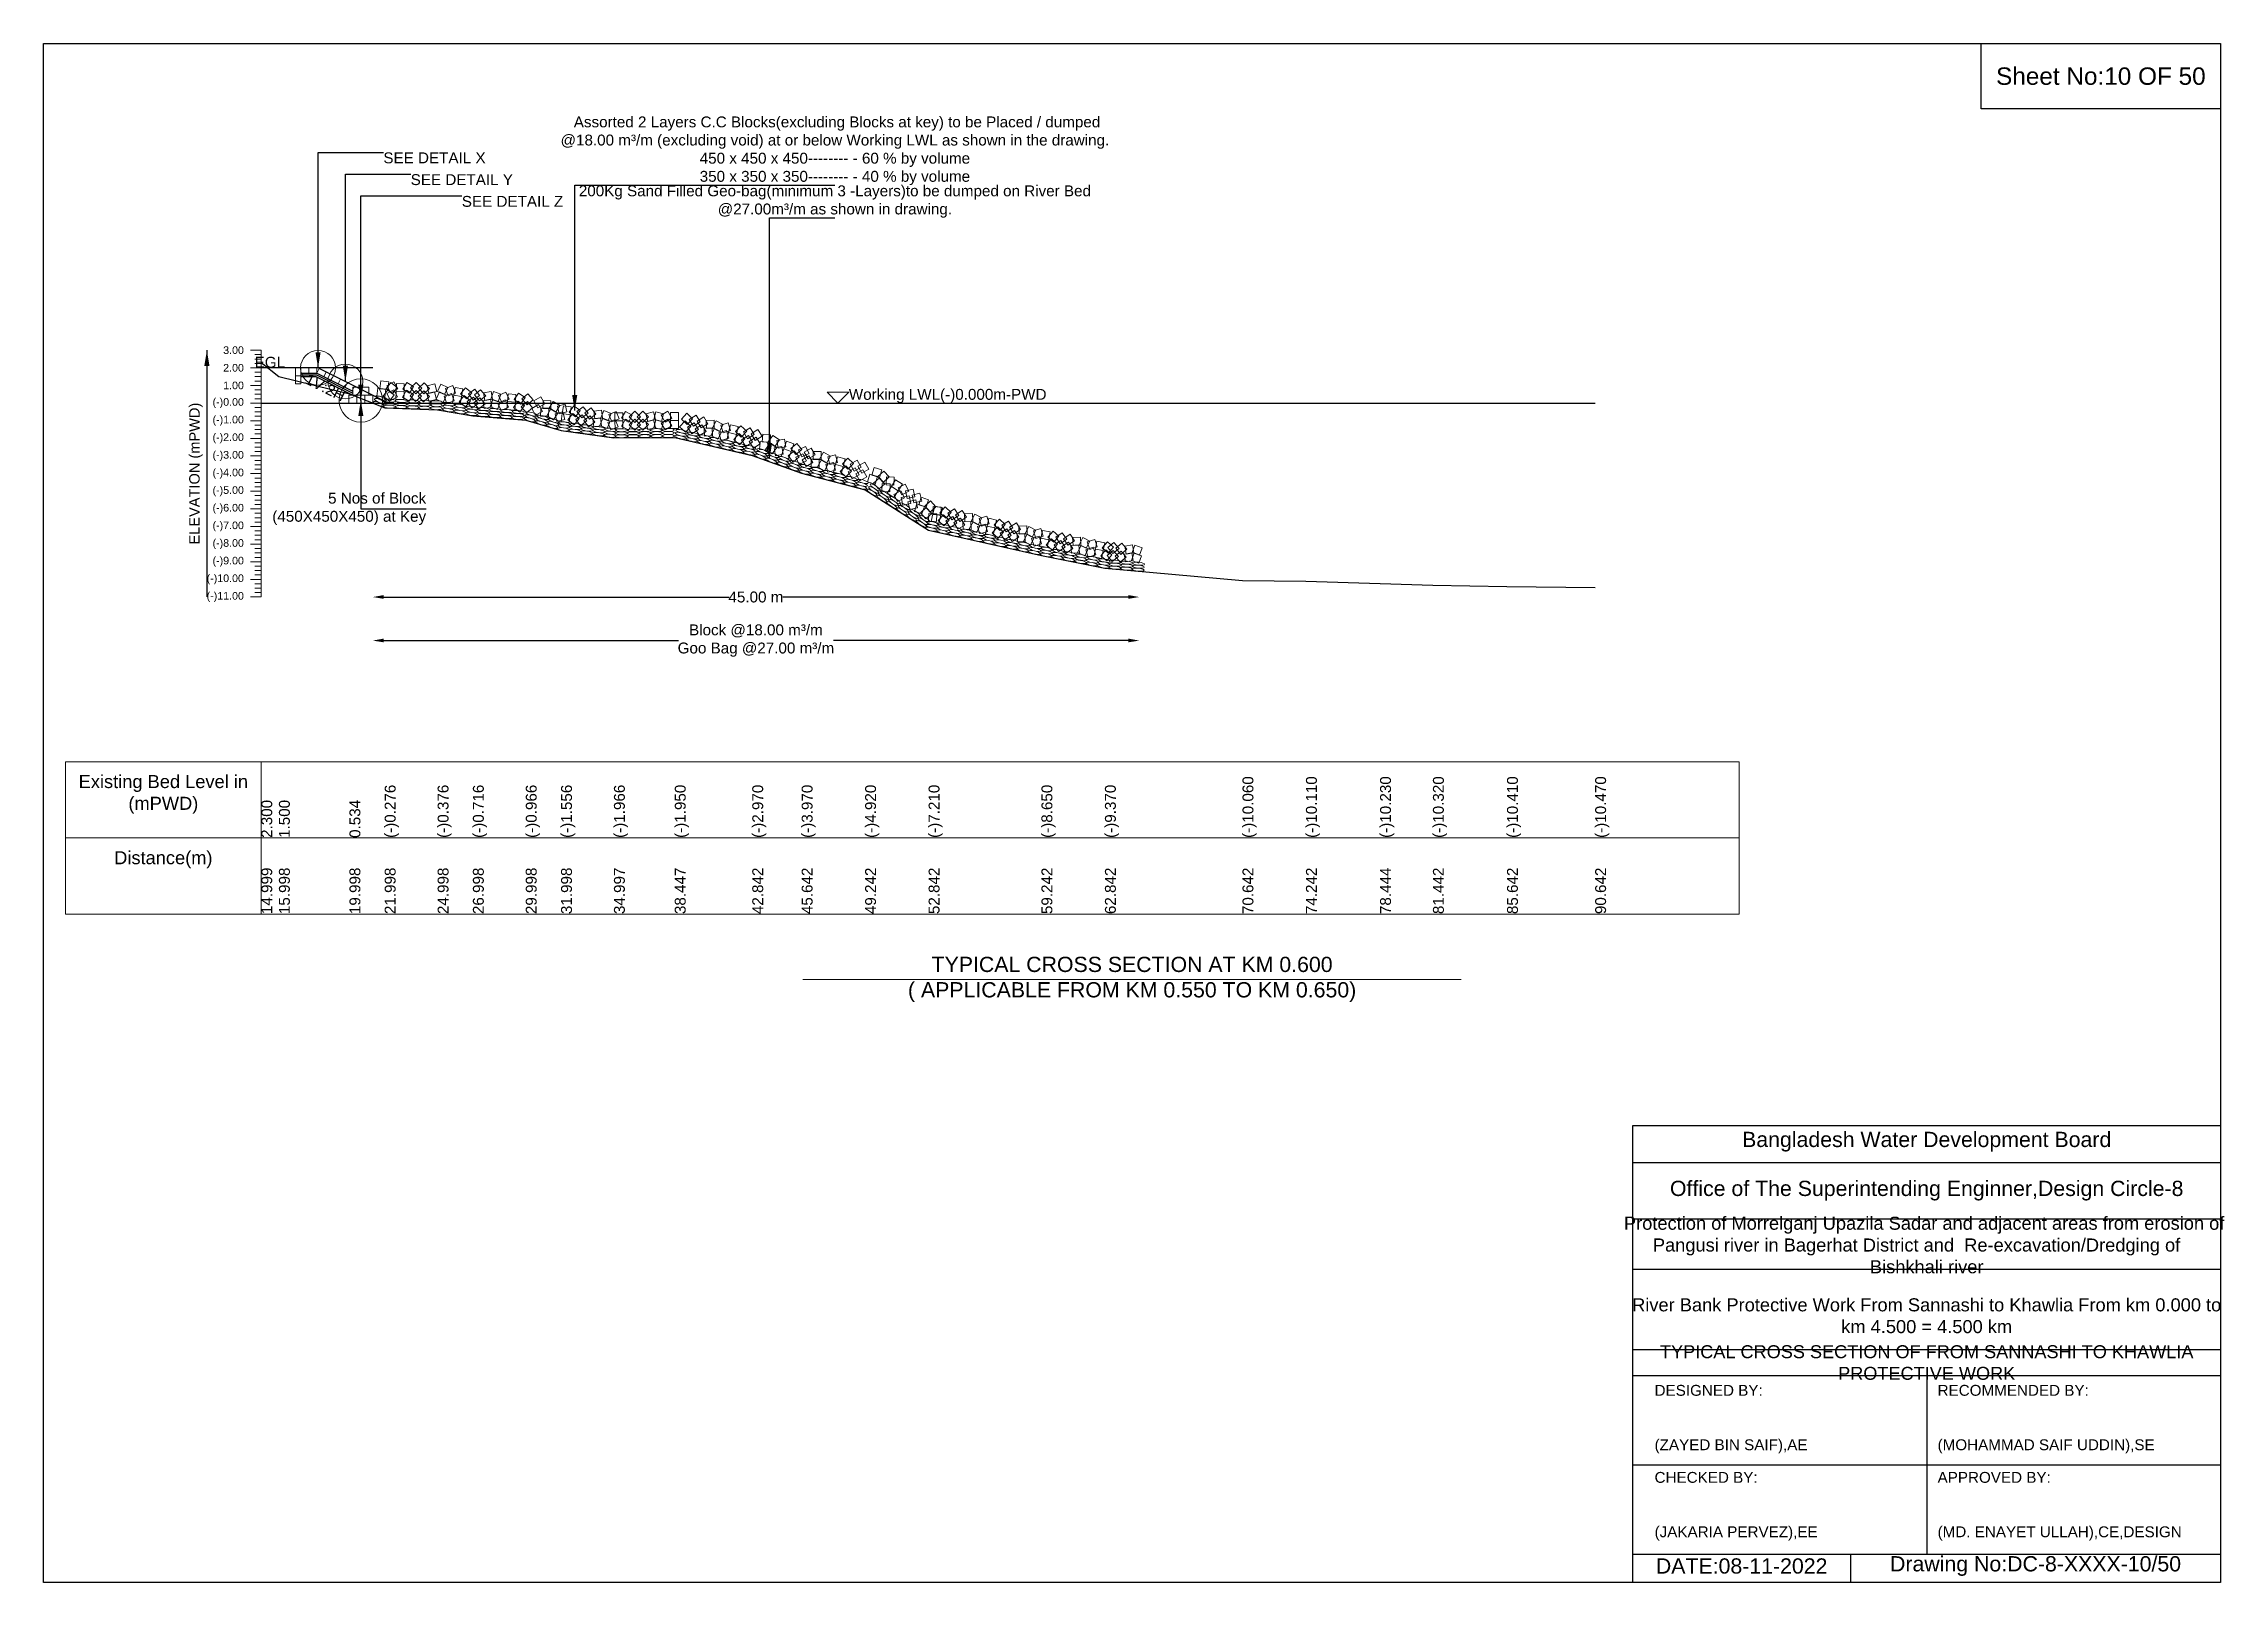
# Model space of a CAD drawing. Header units: inches. Extents: x 89000 to 1304432, y -10828 to 220529.
# Drawn here: x 293979 to 303996, y 163409 to 170480 of the extents above; entities that cross this region are included whole.
import ezdxf

# ---------------------------------------------------------------- set-up
doc = ezdxf.new("R2010")
doc.units = ezdxf.units.IN
doc.header["$LTSCALE"] = 7
doc.header["$MEASUREMENT"] = 0
for name, color, linetype, lineweight in [('Cross section Data Border', 7, 'Continuous', 9), ('Cross Section Labels', 7, 'Continuous', 9), ('Existing_Bed_Level for Xsection', 7, 'Continuous', 25), ('Long Section Labels', 7, 'Continuous', 9)]:
    doc.layers.add(name, color=color, linetype=linetype, lineweight=lineweight)
doc.styles.get("Standard").update_dxf_attribs({"font": 'arial.ttf'})
doc.dimstyles.new('Appron Lebeling Style', dxfattribs={"dimtxt": 50, "dimasz": 50, "dimexe": 0.18, "dimexo": 0.0625, "dimgap": 0.09, "dimtad": 0, "dimtih": 1, "dimtoh": 1, "dimdec": 4, "dimzin": 0, "dimdsep": 46, "dimtxsty": 'Standard', "dimcen": 0.09, "dimse1": 1, "dimse2": 1, "dimadec": 0, "dimazin": 0, "dimtfac": 1, "dimtdec": 4, "dimtofl": 0, "dimtmove": 0, "dimatfit": 3, "dimfxl": 1, "dimtolj": 1, "dimtzin": 0, "dimarcsym": 0})
doc.dimstyles.get("Standard").update_dxf_attribs({"dimtxt": 0.18, "dimasz": 0.18, "dimexe": 0.18, "dimexo": 0.0625, "dimgap": 0.09, "dimtad": 0, "dimtih": 1, "dimtoh": 1, "dimdec": 4, "dimzin": 0, "dimdsep": 46, "dimtxsty": 'Standard', "dimcen": 0.09, "dimadec": 0, "dimazin": 0, "dimtfac": 1, "dimtdec": 4, "dimtofl": 0, "dimtmove": 0, "dimatfit": 3, "dimfxl": 1, "dimtolj": 1, "dimtzin": 0, "dimarcsym": 0})

msp = doc.modelspace()

# ---------------------------------------------------------------- texts
at = {"attachment_point": 5}
for s, insert, char_height in [('Sheet No:10 OF 50', (303429.0225, 170330.18743), 80), ('Bangladesh Water Development Board', (302629.0225, 165434.18743), 70), ('Office of The Superintending Enginner,Design Circle-8', (302629.0225, 165209.18743), 70)]:
    msp.add_mtext(s, dxfattribs=dict(at, insert=insert, char_height=char_height))
for s, insert, char_height, width, attachment_point in [('Protection of Morrelganj Upazila Sadar and adjacent areas from erosion of  Pangusi river in Bagerhat District and  Re-excavation/Dredging of     Bishkhali river', (302629.0225, 164959.18743), 60, 2800, 5), ('River Bank Protective Work From Sannashi to Khawlia From km 0.000 to km 4.500 = 4.500 km', (302629.0225, 164634.18743), 60, 2700, 5), ('TYPICAL CROSS SECTION OF FROM SANNASHI TO KHAWLIA PROTECTIVE WORK', (302629.0225, 164419.18743), 59.5765532, 2800, 5), ('DESIGNED BY:^J^J^J(ZAYED BIN SAIF),AE', (301379.0225, 164159.18743), 50, 1400, 4), ('RECOMMENDED BY:^J^J^J(MOHAMMAD SAIF UDDIN),SE', (302679.0225, 164159.18743), 50, 1400, 4), ('CHECKED BY:^J^J^J(JAKARIA PERVEZ),EE', (301379.0225, 163759.18743), 50, 1400, 4), ('APPROVED BY:^J^J^J(MD. ENAYET ULLAH),CE,DESIGN', (302679.0225, 163759.18743), 50, 1400, 4), ('DATE:08-11-2022', (301779.0225, 163484.18743), 70, 1400, 5), ('Drawing No:DC-8-XXXX-10/50', (303129.0225, 163484.18743), 70, 2200, 5)]:
    msp.add_mtext(s, dxfattribs=dict(insert=insert, char_height=char_height, width=width, attachment_point=attachment_point))
at = {"layer": 'Cross section Data Border', "char_height": 60, "width": 800, "attachment_point": 5}
for s, insert in [('Existing Bed Level in (mPWD)', (294529.0225, 167030.18743)), ('Distance(m)', (294529.0225, 166730.18743))]:
    msp.add_mtext(s, dxfattribs=dict(at, insert=insert))
at = {"layer": 'Cross Section Labels'}
for s, insert, char_height, attachment_point in [(' Assorted 2 Layers C.C Blocks(excluding Blocks at key) to be Placed / dumped^J@18.00 m³/m (excluding void) at or below Working LWL as shown in the drawing.^J450 x 450 x 450-------- - 60 % by volume^J350 x 350 x 350-------- - 40 % by volume', (297613.85569, 169830.18743), 50, 8), ('SEE DETAIL X', (295539.68805, 169980.18743), 50, 1), ('SEE DETAIL Y', (295665.23805, 169880.18743), 50, 1), ('200Kg Sand Filled Geo-bag(minimum 3 -Layers)to be dumped on River Bed^J@27.00m³/m as shown in drawing.', (297613.85569, 169680.18743), 50, 8), ('SEE DETAIL Z', (295900.13805, 169780.18743), 50, 1), ('EGL', (295088.1516, 168990.25743), 50, 9), ('Working LWL(-)0.000m-PWD', (297677.78805, 168828.25743), 50, 7), ('5 Nos of Block ^J(450X450X450) at Key', (295736.11305, 168342.25743), 50, 6), ('TYPICAL CROSS SECTION AT KM 0.600^J( APPLICABLE FROM KM 0.550 TO KM 0.650)', (298979.0225, 166180.18743), 70, 5)]:
    msp.add_mtext(s, dxfattribs=dict(at, insert=insert, char_height=char_height, attachment_point=attachment_point))
at = {"layer": 'Cross Section Labels', "insert": (295284.3509, 168922.64563), "char_height": 50, "attachment_point": 2, "rotation": 333.434948823}
msp.add_mtext('1V:2H', dxfattribs=at)
at = {"layer": 'Long Section Labels', "char_height": 35, "attachment_point": 6}
for s, insert in [('3.00', (294899.0225, 169071.25743)), ('2.00', (294899.0225, 168990.25743)), ('1.00', (294899.0225, 168909.25743)), ('(-)0.00', (294899.0225, 168828.25743)), ('(-)1.00', (294899.0225, 168747.25743)), ('(-)2.00', (294899.0225, 168666.25743)), ('(-)3.00', (294899.0225, 168585.25743)), ('(-)4.00', (294899.0225, 168504.25743)), ('(-)5.00', (294899.0225, 168423.25743)), ('(-)6.00', (294899.0225, 168342.25743)), ('(-)7.00', (294899.0225, 168261.25743)), ('(-)8.00', (294899.0225, 168180.25743)), ('(-)9.00', (294899.0225, 168099.25743)), ('(-)10.00', (294899.0225, 168018.25743)), ('(-)11.00', (294899.0225, 167937.25743))]:
    msp.add_mtext(s, dxfattribs=dict(at, insert=insert))
at = {"layer": 'Long Section Labels', "rotation": 90}
for s, insert, char_height, attachment_point in [('ELEVATION (mPWD)', (294679.0225, 168504.25743), 48, 5), ('(-)10.060', (299486.11068, 166830.18743), 50, 1), ('(-)10.110', (299777.68148, 166830.18743), 50, 1), ('(-)10.230', (300118.08421, 166830.18743), 50, 1), ('(-)10.320', (300360.95017, 166830.18743), 50, 1), ('(-)10.410', (300701.10549, 166830.18743), 50, 1), ('(-)10.470', (301106.10415, 166830.18743), 50, 1), ('2.300', (294979.0225, 166830.18743), 50, 1), ('1.500', (295059.99658, 166830.18743), 50, 1), ('0.534', (295383.99016, 166830.18743), 50, 1), ('(-)0.276', (295545.98695, 166830.18743), 50, 1), ('(-)0.376', (295788.95783, 166830.18743), 50, 1), ('(-)0.716', (295950.95462, 166830.18743), 50, 1), ('(-)0.966', (296193.92549, 166830.18743), 50, 1), ('(-)1.556', (296355.92228, 166830.18743), 50, 1), ('(-)1.966', (296598.89315, 166830.18743), 50, 1), ('(-)1.950', (296878.29556, 166830.18743), 50, 1), ('(-)2.970', (297234.30928, 166830.18743), 50, 1), ('(-)3.970', (297461.1269, 166830.18743), 50, 1), ('(-)4.920', (297752.68168, 166830.18743), 50, 1), ('(-)7.210', (298044.30395, 166830.18743), 50, 1), ('(-)8.650', (298562.68158, 166830.18743), 50, 1), ('(-)9.370', (298854.30031, 166830.18743), 50, 1), ('14.999', (294979.0225, 166480.18743), 50, 1), ('15.998', (295059.99658, 166480.18743), 50, 1), ('19.998', (295383.99016, 166480.18743), 50, 1), ('21.998', (295545.98695, 166480.18743), 50, 1), ('24.998', (295788.95783, 166480.18743), 50, 1), ('26.998', (295950.95462, 166480.18743), 50, 1), ('29.998', (296193.92549, 166480.18743), 50, 1), ('31.998', (296355.92228, 166480.18743), 50, 1), ('34.997', (296598.89315, 166480.18743), 50, 1), ('38.447', (296878.29556, 166480.18743), 50, 1), ('42.842', (297234.30928, 166480.18743), 50, 1), ('45.642', (297461.1269, 166480.18743), 50, 1), ('49.242', (297752.68168, 166480.18743), 50, 1), ('52.842', (298044.30395, 166480.18743), 50, 1), ('59.242', (298562.68158, 166480.18743), 50, 1), ('62.842', (298854.30031, 166480.18743), 50, 1), ('70.642', (299486.11068, 166480.18743), 50, 1), ('74.242', (299777.68148, 166480.18743), 50, 1), ('78.444', (300118.08421, 166480.18743), 50, 1), ('81.442', (300360.95017, 166480.18743), 50, 1), ('85.642', (300701.10549, 166480.18743), 50, 1), ('90.642', (301106.10415, 166480.18743), 50, 1)]:
    msp.add_mtext(s, dxfattribs=dict(at, insert=insert, char_height=char_height, attachment_point=attachment_point))

# ---------------------------------------------------------------- blocks, each defined once
blk = doc.blocks.new('*D13')
at = {"layer": 'Cross Section Labels', "color": 0, "lineweight": -2, "transparency": 16777216}
for p, q in [((295541, 167937), (297128, 167937)), ((298962, 167937), (297375, 167937))]:
    blk.add_line(p, q, dxfattribs=at)
at = {"layer": 'Cross Section Labels', "color": 0, "transparency": 16777216}
for points in [[(295541, 167946), (295541, 167929), (295491, 167937)], [(298962, 167946), (298962, 167929), (299012, 167937)]]:
    blk.add_solid(points, dxfattribs=at)
at = {"layer": 'Defpoints', "color": 0, "transparency": 16777216}
for p in [(295491, 168828), (299012, 168055), (299012, 167937)]:
    blk.add_point(p, dxfattribs=at)
at = {"layer": 'Cross Section Labels', "color": 0, "transparency": 16777216, "insert": (297251, 167937), "char_height": 50, "attachment_point": 5}
blk.add_mtext('\\A1;45.00 m', dxfattribs=at)
blk = doc.blocks.new('*D14')
at = {"layer": 'Cross Section Labels', "color": 0, "lineweight": -2, "transparency": 16777216}
for p, q in [((295541, 167737), (296896, 167737)), ((298962, 167737), (297607, 167737))]:
    blk.add_line(p, q, dxfattribs=at)
at = {"layer": 'Cross Section Labels', "color": 0, "transparency": 16777216}
for points in [[(295541, 167746), (295541, 167729), (295491, 167737)], [(298962, 167746), (298962, 167729), (299012, 167737)]]:
    blk.add_solid(points, dxfattribs=at)
at = {"layer": 'Defpoints', "color": 0, "transparency": 16777216}
for p in [(295491, 168828), (299012, 168055), (299012, 167737)]:
    blk.add_point(p, dxfattribs=at)
at = {"layer": 'Cross Section Labels', "color": 0, "transparency": 16777216, "insert": (297251, 167737), "char_height": 50, "attachment_point": 5}
blk.add_mtext('\\A1;Block @18.00 m³/m ^JGoo Bag @27.00 m³/m ', dxfattribs=at)

# ---------------------------------------------------------------- dimensions: what is measured, and where the dimension line sits
at = {"layer": 'Cross Section Labels'}
for base, text, picture, middle in [((299012.14802, 167937.25743), '45.00 m', '*D13', (297251.46803, 167937.25743)), ((299012.14802, 167737.25743), 'Block @18.00 m³/m ^JGoo Bag @27.00 m³/m ', '*D14', (297251.46803, 167737.25743))]:
    dim = msp.add_linear_dim(base=base, p1=(295490.78805, 168828.25743), p2=(299012.14802, 168055.3242), text=text, dimstyle='Appron Lebeling Style', dxfattribs=at)
    dim.commit()
    dim.dimension.update_dxf_attribs({"geometry": picture, "text_midpoint": middle})

# ---------------------------------------------------------------- linework, layer by layer
for points in [[(293979.0225, 170480.18743), (303979.0225, 170480.18743), (303979.0225, 163409.18743), (293979.0225, 163409.18743)], [(302879.0225, 170480.18743), (303979.0225, 170480.18743), (303979.0225, 170180.18743), (302879.0225, 170180.18743)]]:
    msp.add_lwpolyline(points, close=True)
for points in [[(301279.0225, 163409.18743), (301279.0225, 165509.18743), (303979.0225, 165509.18743)], [(301279.0225, 165339.18743), (303979.0225, 165339.18743)], [(301279.0225, 165079.18743), (303979.0225, 165079.18743)], [(301279.0225, 164849.18743), (303979.0225, 164849.18743)], [(301279.0225, 164479.18743), (303979.0225, 164479.18743)], [(301279.0225, 164359.18743), (303979.0225, 164359.18743)], [(302629.0225, 164359.18743), (302629.0225, 163539.18743)], [(301279.0225, 163949.18743), (303979.0225, 163949.18743)], [(301279.0225, 163539.18743), (303979.0225, 163539.18743)], [(302279.0225, 163539.18743), (302279.0225, 163409.18743)]]:
    msp.add_lwpolyline(points)
at = {"layer": 'Cross section Data Border'}
msp.add_lwpolyline([(294079.0225, 167180.18743), (301767.42816, 167180.18743), (301767.42816, 166480.18743), (294079.0225, 166480.18743)], close=True, dxfattribs=at)
for points in [[(294979.0225, 167180.18743), (294979.0225, 166480.18743)], [(294079.0225, 166830.18743), (301767.42816, 166830.18743)]]:
    msp.add_lwpolyline(points, dxfattribs=at)
at = {"layer": 'Cross Section Labels'}
msp.add_lwpolyline([(297627.78805, 168828.25743), (297677.78805, 168878.25743), (297577.78805, 168878.25743)], close=True, dxfattribs=at)
msp.add_lwpolyline([(297467.0225, 166180.18743), (298979.0225, 166180.18743), (300491.0225, 166180.18743)], dxfattribs=at)
for centre, radius in [((295239.68805, 168990.25743), 80), ((295365.23805, 168927.48243), 80), ((295436.11305, 168840.40743), 100)]:
    msp.add_circle(centre, radius, dxfattribs=at)
at = {"layer": 'Existing_Bed_Level for Xsection'}
for points in [[(294979.0225, 169014.55743), (295059.99658, 168949.75743), (295383.99016, 168871.51143), (295545.98695, 168805.90143), (295788.95783, 168797.80143), (295950.95462, 168770.26143), (296193.92549, 168750.01143), (296355.92228, 168702.22143), (296598.89315, 168669.01143), (296878.29556, 168670.30743), (297234.30928, 168587.68743), (297461.1269, 168506.68743), (297752.68168, 168429.73743), (298044.30395, 168244.24743), (298562.68158, 168127.60743), (298854.30031, 168069.28743), (299486.11068, 168013.39743), (299777.68148, 168009.34743), (300118.08421, 167999.62743), (300360.95017, 167992.33743), (300701.10549, 167985.04743), (301106.10415, 167980.18743)], [(295490.78805, 168990.25743), (294979.0225, 168990.25743)], [(295563.68805, 168828.25743), (295244.81889, 168987.69201), (295239.68805, 168990.25743), (295233.9516, 168990.25743), (295161.0516, 168990.25743)], [(295161.0516, 168965.95743), (295233.9516, 168965.95743), (295399.66305, 168883.1017)], [(295161.0516, 168957.85743), (295232.03944, 168957.85743), (295399.66305, 168874.04563)], [(295161.0516, 168949.75743), (295230.12729, 168949.75743), (295399.66305, 168864.98955)], [(294979.0225, 168828.25743), (301106.10415, 168828.25743)]]:
    msp.add_lwpolyline(points, dxfattribs=at)
at = {"layer": 'Long Section Labels'}
for points in [[(294979.0225, 169071.25743), (294929.0225, 169071.25743)], [(294979.0225, 169051.00743), (294949.0225, 169051.00743)], [(294979.0225, 169030.75743), (294949.0225, 169030.75743)], [(294979.0225, 169010.50743), (294949.0225, 169010.50743)], [(294979.0225, 167937.25743), (294979.0225, 168018.25743), (294979.0225, 168099.25743), (294979.0225, 168180.25743), (294979.0225, 168261.25743), (294979.0225, 168342.25743), (294979.0225, 168423.25743), (294979.0225, 168504.25743), (294979.0225, 168585.25743), (294979.0225, 168666.25743), (294979.0225, 168747.25743), (294979.0225, 168828.25743), (294979.0225, 168909.25743), (294979.0225, 168990.25743), (294979.0225, 169071.25743)], [(294979.0225, 168990.25743), (294929.0225, 168990.25743)], [(294979.0225, 168909.25743), (294929.0225, 168909.25743)], [(294979.0225, 168970.00743), (294949.0225, 168970.00743)], [(294979.0225, 168949.75743), (294949.0225, 168949.75743)], [(294979.0225, 168929.50743), (294949.0225, 168929.50743)], [(294979.0225, 168828.25743), (294929.0225, 168828.25743)], [(294979.0225, 168889.00743), (294949.0225, 168889.00743)], [(294979.0225, 168868.75743), (294949.0225, 168868.75743)], [(294979.0225, 168848.50743), (294949.0225, 168848.50743)], [(294979.0225, 168808.00743), (294949.0225, 168808.00743)], [(294979.0225, 168747.25743), (294929.0225, 168747.25743)], [(294979.0225, 168787.75743), (294949.0225, 168787.75743)], [(294979.0225, 168767.50743), (294949.0225, 168767.50743)], [(294979.0225, 168727.00743), (294949.0225, 168727.00743)], [(294979.0225, 168706.75743), (294949.0225, 168706.75743)], [(294979.0225, 168666.25743), (294929.0225, 168666.25743)], [(294979.0225, 168686.50743), (294949.0225, 168686.50743)], [(294979.0225, 168646.00743), (294949.0225, 168646.00743)], [(294979.0225, 168625.75743), (294949.0225, 168625.75743)], [(294979.0225, 168605.50743), (294949.0225, 168605.50743)], [(294979.0225, 168585.25743), (294929.0225, 168585.25743)], [(294979.0225, 168504.25743), (294929.0225, 168504.25743)], [(294979.0225, 168565.00743), (294949.0225, 168565.00743)], [(294979.0225, 168544.75743), (294949.0225, 168544.75743)], [(294979.0225, 168524.50743), (294949.0225, 168524.50743)], [(294979.0225, 168423.25743), (294929.0225, 168423.25743)], [(294979.0225, 168484.00743), (294949.0225, 168484.00743)], [(294979.0225, 168463.75743), (294949.0225, 168463.75743)], [(294979.0225, 168443.50743), (294949.0225, 168443.50743)], [(294979.0225, 168403.00743), (294949.0225, 168403.00743)], [(294979.0225, 168342.25743), (294929.0225, 168342.25743)], [(294979.0225, 168382.75743), (294949.0225, 168382.75743)], [(294979.0225, 168362.50743), (294949.0225, 168362.50743)], [(294979.0225, 168322.00743), (294949.0225, 168322.00743)], [(294979.0225, 168301.75743), (294949.0225, 168301.75743)], [(294979.0225, 168261.25743), (294929.0225, 168261.25743)], [(294979.0225, 168281.50743), (294949.0225, 168281.50743)], [(294979.0225, 168241.00743), (294949.0225, 168241.00743)], [(294979.0225, 168220.75743), (294949.0225, 168220.75743)], [(294979.0225, 168200.50743), (294949.0225, 168200.50743)], [(294979.0225, 168180.25743), (294929.0225, 168180.25743)], [(294979.0225, 168099.25743), (294929.0225, 168099.25743)], [(294979.0225, 168160.00743), (294949.0225, 168160.00743)], [(294979.0225, 168139.75743), (294949.0225, 168139.75743)], [(294979.0225, 168119.50743), (294949.0225, 168119.50743)], [(294979.0225, 168018.25743), (294929.0225, 168018.25743)], [(294979.0225, 168079.00743), (294949.0225, 168079.00743)], [(294979.0225, 168058.75743), (294949.0225, 168058.75743)], [(294979.0225, 168038.50743), (294949.0225, 168038.50743)], [(294979.0225, 167998.00743), (294949.0225, 167998.00743)], [(294979.0225, 167937.25743), (294929.0225, 167937.25743)], [(294979.0225, 167977.75743), (294949.0225, 167977.75743)], [(294979.0225, 167957.50743), (294949.0225, 167957.50743)]]:
    msp.add_lwpolyline(points, dxfattribs=at)
for points in [[(295161.0516, 168990.25743), (295136.7516, 168990.25743), (295136.7516, 168953.80743), (295161.0516, 168953.80743)], [(295161.0516, 168953.80743), (295136.7516, 168953.80743), (295136.7516, 168917.35743), (295161.0516, 168917.35743)], [(295197.5016, 168990.25743), (295161.0516, 168990.25743), (295161.0516, 168965.95743), (295197.5016, 168965.95743)], [(295233.9516, 168990.25743), (295197.5016, 168990.25743), (295197.5016, 168965.95743), (295233.9516, 168965.95743)], [(295277.42076, 168971.39107), (295244.81889, 168987.69201), (295233.9516, 168965.95743), (295266.55347, 168949.65649)], [(295310.02263, 168955.09014), (295277.42076, 168971.39107), (295266.55347, 168949.65649), (295299.15534, 168933.35556)], [(295342.6245, 168938.7892), (295310.02263, 168955.09014), (295299.15534, 168933.35556), (295331.75721, 168917.05462)], [(295375.22637, 168922.48827), (295342.6245, 168938.7892), (295331.75721, 168917.05462), (295364.35908, 168900.75368)], [(295407.82824, 168906.18733), (295375.22637, 168922.48827), (295364.35908, 168900.75368), (295396.96095, 168884.45275)], [(295436.11305, 168901.15743), (295399.66305, 168901.15743), (295399.66305, 168864.70743), (295436.11305, 168864.70743)], [(295472.56305, 168901.15743), (295436.11305, 168901.15743), (295436.11305, 168864.70743), (295472.56305, 168864.70743)], [(295550.3494, 168892.45204), (295514.17396, 168896.91744), (295509.70855, 168860.742), (295545.884, 168856.2766)], [(295564.03232, 168926.23636), (295527.85688, 168930.70176), (295523.39147, 168894.52632), (295559.56692, 168890.06092)], [(295603.02316, 168900.25882), (295573.93582, 168922.22536), (295551.96927, 168893.13802), (295581.05661, 168871.17148)], [(295588.24964, 168925.43647), (295556.08304, 168908.29261), (295573.2269, 168876.126), (295605.3935, 168893.26986)], [(295635.99015, 168917.17441), (295599.56039, 168918.38888), (295598.34592, 168881.95912), (295634.77568, 168880.74465)], [(295678.69855, 168904.20493), (295647.74515, 168923.45305), (295628.49704, 168892.49965), (295659.45044, 168873.25154)], [(295690.89657, 168922.89721), (295664.26817, 168898.00684), (295689.15854, 168871.37843), (295715.78694, 168896.2688)], [(295752.21739, 168895.07485), (295727.30582, 168921.68342), (295700.69725, 168896.77185), (295725.60881, 168870.16328)], [(295776.50627, 168916.59081), (295741.00515, 168908.32806), (295749.2679, 168872.82694), (295784.76902, 168881.08969)], [(295836.27523, 168900.18684), (295803.14941, 168915.39482), (295787.94143, 168882.269), (295821.06726, 168867.06102)], [(295858.80575, 168908.53816), (295824.62355, 168895.88194), (295837.27977, 168861.69974), (295871.46197, 168874.35596)], [(295904.99888, 168893.9227), (295869.06446, 168900.03167), (295862.95548, 168864.09725), (295898.88991, 168857.98828)], [(295945.57185, 168875.32032), (295917.49229, 168898.56125), (295894.25136, 168870.48169), (295922.33092, 168847.24076)], [(295417.88805, 168864.70743), (295381.43805, 168864.70743), (295381.43805, 168828.25743), (295417.88805, 168828.25743)], [(295454.33805, 168864.70743), (295417.88805, 168864.70743), (295417.88805, 168828.25743), (295454.33805, 168828.25743)], [(295490.78805, 168864.70743), (295454.33805, 168864.70743), (295454.33805, 168828.25743), (295490.78805, 168828.25743)], [(295589.34024, 168866.4745), (295560.2529, 168888.44104), (295538.28635, 168859.3537), (295567.37369, 168837.38716)], [(295587.03517, 168889.0067), (295554.86857, 168871.86284), (295572.01243, 168839.69624), (295604.17903, 168856.8401)], [(295634.77568, 168880.74465), (295598.34592, 168881.95912), (295597.13145, 168845.52936), (295633.56121, 168844.31488)], [(295677.48408, 168867.77517), (295646.53068, 168887.02328), (295627.28257, 168856.06989), (295658.23596, 168836.82178)], [(295689.6821, 168886.46745), (295663.0537, 168861.57708), (295687.94407, 168834.94867), (295714.57247, 168859.83904)], [(295751.00292, 168858.64508), (295726.09135, 168885.25366), (295699.48278, 168860.34209), (295724.39434, 168833.73352)], [(295775.29179, 168880.16105), (295739.79068, 168871.8983), (295748.05343, 168836.39718), (295783.55454, 168844.65993)], [(295830.16626, 168864.25242), (295797.04044, 168879.46039), (295781.83246, 168846.33457), (295814.95828, 168831.1266)], [(295852.69677, 168872.60373), (295818.51458, 168859.94751), (295831.1708, 168825.76531), (295865.35299, 168838.42153)], [(295898.88991, 168857.98828), (295862.95548, 168864.09725), (295856.84651, 168828.16282), (295892.78094, 168822.05385)], [(295939.46288, 168839.38589), (295911.38332, 168862.62682), (295888.14239, 168834.54726), (295916.22195, 168811.30633)], [(295954.06687, 168856.26536), (295924.32931, 168835.18742), (295945.40725, 168805.44985), (295975.14482, 168826.52779)], [(295960.17585, 168892.19978), (295930.43828, 168871.12184), (295951.51622, 168841.38427), (295981.25379, 168862.46221)], [(296006.59228, 168825.37611), (295983.03689, 168853.19239), (295955.2206, 168829.637), (295978.776, 168801.82071)], [(296009.61965, 168861.70017), (295986.06426, 168889.51646), (295958.24797, 168865.96106), (295981.80336, 168838.14477)], [(296031.92263, 168845.65565), (295996.05404, 168839.17131), (296002.53838, 168803.30272), (296038.40697, 168809.78706)], [(296034.95, 168881.97971), (295999.08141, 168875.49537), (296005.56575, 168839.62678), (296041.43434, 168846.11112)], [(296076.87096, 168832.43576), (296042.57063, 168844.76821), (296030.23817, 168810.46787), (296064.53851, 168798.13542)], [(296079.89833, 168868.75982), (296045.59799, 168881.09227), (296033.26554, 168846.79194), (296067.56588, 168834.45948)], [(296098.60865, 168842.67497), (296065.6281, 168827.15447), (296081.14861, 168794.17392), (296114.12916, 168809.69443)], [(296101.63602, 168878.99904), (296068.65547, 168863.47853), (296084.17598, 168830.49798), (296117.15653, 168846.01849)], [(296145.87841, 168832.04543), (296109.55435, 168835.0728), (296106.52698, 168798.74873), (296142.85104, 168795.72136)], [(296148.90578, 168868.36949), (296112.58171, 168871.39686), (296109.55435, 168835.0728), (296145.87841, 168832.04543)], [(296187.88785, 168816.96493), (296157.93154, 168837.73081), (296137.16566, 168807.77449), (296167.12198, 168787.00862)], [(296190.91522, 168853.289), (296160.9589, 168874.05487), (296140.19303, 168844.09855), (296170.14935, 168823.33268)], [(296201.00172, 168835.02648), (296173.16668, 168811.49324), (296196.69992, 168783.65821), (296224.53496, 168807.19144)], [(296204.02909, 168871.35054), (296176.19405, 168847.81731), (296199.72729, 168819.98227), (296227.56232, 168843.51551)], [(296270.43642, 168789.52254), (296252.99568, 168821.52914), (296220.98907, 168804.08839), (296238.42982, 168772.08179)], [(296280.74996, 168824.48299), (296263.30921, 168856.4896), (296231.30261, 168839.04885), (296248.74336, 168807.04224)], [(296299.34575, 168804.25811), (296262.90702, 168805.16448), (296262.00065, 168768.72575), (296298.43938, 168767.81938)], [(296309.65929, 168839.21856), (296273.22056, 168840.12493), (296272.31419, 168803.6862), (296308.75292, 168802.77983)], [(296340.69007, 168782.21802), (296309.59402, 168801.23481), (296290.57724, 168770.13875), (296321.67329, 168751.12197)], [(296351.00361, 168817.17848), (296319.90756, 168836.19526), (296300.89078, 168805.09921), (296331.98683, 168786.08243)], [(296374.3633, 168822.80818), (296338.92478, 168814.28096), (296347.452, 168778.84243), (296382.89052, 168787.36965)], [(296402.65498, 168811.10577), (296366.54077, 168816.04197), (296361.60457, 168779.92776), (296397.71878, 168774.99156)], [(296443.8119, 168793.83375), (296414.9908, 168816.14848), (296392.67608, 168787.32738), (296421.49717, 168765.01265)], [(296457.85879, 168811.17958), (296428.82299, 168789.14495), (296450.85761, 168760.10915), (296479.89341, 168782.14378)], [(296516.01041, 168777.22791), (296493.95267, 168806.24616), (296464.93442, 168784.18842), (296486.99216, 168755.17017)], [(296542.37364, 168796.14527), (296506.21332, 168791.55897), (296510.79962, 168755.39866), (296546.95993, 168759.98495)], [(296586.56335, 168780.57648), (296552.96012, 168794.69828), (296538.83833, 168761.09504), (296572.44156, 168746.97325)], [(296364.04976, 168787.84772), (296328.61124, 168779.3205), (296337.13846, 168743.88198), (296372.57699, 168752.4092)], [(296397.71878, 168774.99156), (296361.60457, 168779.92776), (296356.66836, 168743.81355), (296392.78258, 168738.87735)], [(296438.8757, 168757.71953), (296410.0546, 168780.03426), (296387.73987, 168751.21317), (296416.56097, 168728.89844)], [(296452.92259, 168775.06536), (296423.88678, 168753.03074), (296445.92141, 168723.99494), (296474.95721, 168746.02956)], [(296511.07421, 168741.1137), (296489.01647, 168770.13194), (296459.99822, 168748.0742), (296482.05596, 168719.05596)], [(296537.43743, 168760.03105), (296501.27712, 168755.44476), (296505.86342, 168719.28444), (296542.02373, 168723.87074)], [(296581.62715, 168744.46227), (296548.02392, 168758.58406), (296533.90213, 168724.98083), (296567.50536, 168710.85903)], [(296603.87393, 168753.54245), (296570.12175, 168739.78042), (296583.88378, 168706.02825), (296617.63595, 168719.79027)], [(296608.81013, 168789.65666), (296575.05796, 168775.89464), (296588.81998, 168742.14246), (296622.57215, 168755.90449)], [(296639.8396, 168783.41258), (296603.39, 168783.24351), (296603.55907, 168746.79391), (296640.00867, 168746.96298)], [(296640.00867, 168746.96298), (296603.55907, 168746.79391), (296603.72814, 168710.3443), (296640.17775, 168710.51337)], [(296683.00948, 168772.07342), (296651.34784, 168790.13285), (296633.28841, 168758.47121), (296664.95005, 168740.41178)], [(296683.17855, 168735.62381), (296651.51691, 168753.68324), (296633.45748, 168722.0216), (296665.11912, 168703.96217)], [(296694.48926, 168791.2152), (296668.82474, 168765.3321), (296694.70784, 168739.66758), (296720.37236, 168765.55067)], [(296694.65833, 168754.76559), (296668.99381, 168728.88249), (296694.87691, 168703.21797), (296720.54143, 168729.10107)], [(296756.82187, 168765.74027), (296730.91835, 168791.38417), (296705.27444, 168765.48064), (296731.17797, 168739.83674)], [(296756.99095, 168729.29066), (296731.08742, 168754.93456), (296705.44351, 168729.03104), (296731.34704, 168703.38713)], [(296780.27663, 168788.1626), (296745.11469, 168778.55839), (296754.71891, 168743.39645), (296789.88084, 168753.00067)], [(296780.4457, 168751.71299), (296745.28376, 168742.10878), (296754.88798, 168706.94684), (296790.04991, 168716.55106)], [(296826.21094, 168778.93455), (296790.96142, 168788.21216), (296781.68381, 168752.96265), (296816.93333, 168743.68503)], [(296826.38001, 168742.48494), (296791.1305, 168751.76255), (296781.85288, 168716.51304), (296817.1024, 168707.23542)], [(296846.96717, 168791.04023), (296815.47443, 168772.68786), (296833.82679, 168741.19511), (296865.31954, 168759.54748)], [(296847.13624, 168754.59062), (296815.6435, 168736.23825), (296833.99587, 168704.7455), (296865.48861, 168723.09787)], [(296894.98686, 168784.59608), (296858.53725, 168784.42701), (296858.70632, 168747.9774), (296895.15593, 168748.14647)], [(296895.15593, 168748.14647), (296858.70632, 168747.9774), (296858.87539, 168711.52779), (296895.325, 168711.69686)], [(296952.04163, 168721.17374), (296925.39726, 168746.04701), (296900.52398, 168719.40264), (296927.16835, 168694.52936)], [(296960.28159, 168756.68015), (296933.63722, 168781.55343), (296908.76394, 168754.90905), (296935.40832, 168730.03578)], [(296967.62575, 168737.15273), (296936.68471, 168717.88475), (296955.95269, 168686.94372), (296986.89372, 168706.21169)], [(296975.86571, 168772.65914), (296944.92468, 168753.39117), (296964.19265, 168722.45013), (296995.13369, 168741.71811)], [(297022.40478, 168697.99172), (297003.11217, 168728.9174), (296972.18649, 168709.6248), (296991.4791, 168678.69911)], [(297030.64474, 168733.49814), (297011.35213, 168764.42382), (296980.42645, 168745.13121), (296999.71906, 168714.20553)], [(297050.39761, 168714.40171), (297013.96864, 168713.16386), (297015.20649, 168676.73488), (297051.63546, 168677.97273)], [(297058.63757, 168749.90812), (297022.2086, 168748.67027), (297023.44645, 168712.2413), (297059.87543, 168713.47915)], [(297092.96639, 168694.83087), (297060.80592, 168711.98626), (297043.65054, 168679.82579), (297075.81101, 168662.67041)], [(297101.20635, 168730.33729), (297069.04589, 168747.49267), (297051.89051, 168715.33221), (297084.05097, 168698.17683)], [(297115.95462, 168701.82442), (297081.07883, 168691.22811), (297091.67514, 168656.35232), (297126.55093, 168666.94863)], [(297124.19458, 168737.33083), (297089.31879, 168726.73453), (297099.9151, 168691.85874), (297134.79089, 168702.45504)], [(297169.43445, 168719.98805), (297133.92803, 168728.22801), (297125.68807, 168692.7216), (297161.19448, 168684.48163)], [(297208.8265, 168699.00041), (297182.18212, 168723.87368), (297157.30885, 168697.22931), (297183.95322, 168672.35603)], [(297224.41062, 168714.9794), (297193.46958, 168695.71143), (297212.73756, 168664.77039), (297243.67859, 168684.03837)], [(297279.18965, 168675.8184), (297259.89704, 168706.74408), (297228.97136, 168687.45147), (297248.26397, 168656.52579)], [(297161.19448, 168684.48163), (297125.68807, 168692.7216), (297117.44811, 168657.21518), (297152.95452, 168648.97522)], [(297200.58653, 168663.49399), (297173.94216, 168688.36727), (297149.06889, 168661.72289), (297175.71326, 168636.84962)], [(297216.17065, 168679.47299), (297185.22962, 168660.20501), (297204.4976, 168629.26398), (297235.43863, 168648.53195)], [(297270.94968, 168640.31198), (297251.65708, 168671.23766), (297220.7314, 168651.94505), (297240.024, 168621.01937)], [(297306.43501, 168648.85197), (297270.10452, 168651.80117), (297267.15532, 168615.47068), (297303.48582, 168612.52148)], [(297318.69363, 168683.17877), (297282.36314, 168686.12797), (297279.41394, 168649.79747), (297315.74443, 168646.84827)], [(297346.47775, 168624.52714), (297316.49753, 168645.2585), (297295.76618, 168615.27828), (297325.74639, 168594.54692)], [(297358.73637, 168658.85393), (297328.75615, 168679.58529), (297308.02479, 168649.60507), (297338.00501, 168628.87372)], [(297370.11648, 168628.83747), (297334.25538, 168622.31181), (297340.78103, 168586.45072), (297376.64213, 168592.97637)], [(297382.3751, 168663.16426), (297346.514, 168656.63861), (297353.03965, 168620.77751), (297388.90075, 168627.30316)], [(297413.06826, 168606.41956), (297378.74146, 168618.67818), (297366.48284, 168584.35139), (297400.80964, 168572.09277)], [(297425.32687, 168640.74636), (297391.00008, 168653.00497), (297378.74146, 168618.67818), (297413.06826, 168606.41956)], [(297449.79271, 168581.05169), (297426.17751, 168608.81722), (297398.41198, 168585.20203), (297422.02718, 168557.43649)], [(297462.05133, 168615.37848), (297438.43613, 168643.14402), (297410.6706, 168619.52882), (297434.28579, 168591.76328)], [(297467.10695, 168595.13749), (297434.15988, 168579.54605), (297449.75132, 168546.59898), (297482.69839, 168562.19042)], [(297479.36557, 168629.46429), (297446.4185, 168613.87285), (297462.00994, 168580.92578), (297494.95701, 168596.51722)], [(297522.4612, 168589.78192), (297504.10529, 168621.2726), (297472.61461, 168602.9167), (297490.97051, 168571.42601)], [(297550.93385, 168605.34452), (297514.48414, 168605.20037), (297514.62828, 168568.75066), (297551.07799, 168568.8948)], [(297592.89618, 168584.5051), (297561.26499, 168602.61782), (297543.15227, 168570.98663), (297574.78346, 168552.87391)], [(297513.15948, 168554.53876), (297494.80357, 168586.02944), (297463.31288, 168567.67353), (297481.66879, 168536.18285)], [(297541.63213, 168570.10135), (297505.18241, 168569.95721), (297505.32656, 168533.5075), (297541.77627, 168533.65164)], [(297583.59446, 168549.26194), (297551.96327, 168567.37466), (297533.85055, 168535.74347), (297565.48174, 168517.63075)], [(297606.7822, 168555.56251), (297571.60414, 168546.01751), (297581.14913, 168510.83946), (297616.32719, 168520.38445)], [(297616.08392, 168590.80567), (297580.90586, 168581.26068), (297590.45086, 168546.08262), (297625.62891, 168555.62761)], [(297651.48127, 168536.86998), (297616.23811, 168546.1717), (297606.93639, 168510.92854), (297642.17955, 168501.62682)], [(297660.78299, 168572.11314), (297625.53983, 168581.41487), (297616.23811, 168546.1717), (297651.48127, 168536.86998)], [(297690.22579, 168514.70973), (297664.33981, 168540.37134), (297638.67819, 168514.48535), (297664.56418, 168488.82374)], [(297699.52751, 168549.95289), (297673.64153, 168575.6145), (297647.97991, 168549.72852), (297673.8659, 168524.0669)], [(297706.28239, 168530.21388), (297674.77709, 168511.88305), (297693.10792, 168480.37776), (297724.61321, 168498.70859)], [(297715.58411, 168565.45704), (297684.07882, 168547.12621), (297702.40964, 168515.62092), (297733.91493, 168533.95175)], [(297759.86161, 168489.42671), (297741.5057, 168520.91739), (297710.01502, 168502.56149), (297728.37093, 168471.0708)], [(297769.16333, 168524.66987), (297750.80742, 168556.16056), (297719.31674, 168537.80465), (297737.67265, 168506.31396)], [(297809.49796, 168490.61322), (297774.72493, 168501.54204), (297763.79611, 168466.76902), (297798.56914, 168455.8402)], [(297829.06048, 168521.36888), (297794.28745, 168532.2977), (297783.35863, 168497.52467), (297818.13166, 168486.59585)], [(297862.7153, 168488.77331), (297838.07616, 168515.63434), (297811.21512, 168490.9952), (297835.85426, 168464.13417)], [(297843.15278, 168458.01765), (297818.51364, 168484.87869), (297791.6526, 168460.23955), (297816.29174, 168433.37851)], [(297867.1589, 168456.98102), (297830.74341, 168458.56664), (297829.15779, 168422.15114), (297865.57328, 168420.56552)], [(297886.72142, 168487.73667), (297850.30593, 168489.32229), (297848.72031, 168452.90679), (297885.1358, 168451.32118)], [(297904.07309, 168425.60013), (297873.31743, 168445.16265), (297853.75491, 168414.40699), (297884.51057, 168394.84447)], [(297923.63561, 168456.35578), (297892.87995, 168475.9183), (297873.31743, 168445.16265), (297904.07309, 168425.60013)], [(297934.26097, 168392.72299), (297917.38771, 168425.03236), (297885.07834, 168408.15909), (297901.9516, 168375.84972)], [(297953.82349, 168423.47864), (297936.95023, 168455.78801), (297904.64086, 168438.91474), (297921.51412, 168406.60537)], [(297954.26676, 168402.62054), (297918.68329, 168394.71997), (297926.58386, 168359.1365), (297962.16733, 168367.03707)], [(297973.82928, 168433.3762), (297938.24581, 168425.47562), (297946.14638, 168389.89215), (297981.72985, 168397.79272)], [(298012.49652, 168378.24752), (298004.56761, 168413.82469), (297968.99045, 168405.89578), (297976.91935, 168370.31861)], [(298044.35006, 168384.43124), (298009.57703, 168395.36006), (297998.64822, 168360.58703), (298033.42124, 168349.65821)], [(297992.934, 168347.49187), (297985.00509, 168383.06904), (297949.42793, 168375.14013), (297957.35683, 168339.56296)], [(298024.78754, 168353.67558), (297990.01451, 168364.6044), (297979.0857, 168329.83137), (298013.85872, 168318.90255)], [(298058.44236, 168321.08001), (298033.80322, 168347.94105), (298006.94218, 168323.30191), (298031.58133, 168296.44087)], [(298078.00488, 168351.83566), (298053.36574, 168378.6967), (298026.50471, 168354.05756), (298051.14385, 168327.19652)], [(298082.44848, 168320.04338), (298046.03299, 168321.62899), (298044.44737, 168285.2135), (298080.86287, 168283.62788)], [(298099.906, 168311.44059), (298064.3451, 168319.44214), (298056.34355, 168283.88124), (298091.90445, 168275.87969)], [(298102.011, 168350.79903), (298065.59551, 168352.38465), (298064.00989, 168315.96915), (298100.42539, 168314.38354)], [(298107.90755, 168347.00149), (298072.34664, 168355.00304), (298064.3451, 168319.44214), (298099.906, 168311.44059)], [(298139.43798, 168290.71772), (298112.62732, 168315.41167), (298087.93337, 168288.60101), (298114.74403, 168263.90706)], [(298147.43953, 168326.27863), (298120.62886, 168350.97257), (298095.93492, 168324.16191), (298122.74558, 168299.46796)], [(298154.91454, 168306.80092), (298124.10348, 168287.32578), (298143.57862, 168256.51472), (298174.38968, 168275.98986)], [(298162.91608, 168342.36182), (298132.10502, 168322.88668), (298151.58016, 168292.07562), (298182.39122, 168311.55076)], [(298209.95508, 168268.00833), (298190.45541, 168298.80388), (298159.65987, 168279.30421), (298179.15954, 168248.50866)], [(298217.95663, 168303.56924), (298198.45696, 168334.36478), (298167.66142, 168314.86511), (298187.16109, 168284.06957)], [(298245.83873, 168320.16667), (298209.41888, 168318.68443), (298210.90112, 168282.26458), (298247.32097, 168283.74682)], [(298288.53786, 168300.88189), (298256.26302, 168317.8211), (298239.3238, 168285.54626), (298271.59864, 168268.60705)], [(298311.47865, 168308.02952), (298276.67474, 168297.19945), (298287.50481, 168262.39554), (298322.30872, 168273.22561)], [(298356.83386, 168290.99066), (298321.27296, 168298.9922), (298313.27141, 168263.4313), (298348.83231, 168255.42975)], [(298396.36584, 168270.26779), (298369.55518, 168294.96173), (298344.86123, 168268.15107), (298371.67189, 168243.45713)], [(298237.83718, 168284.60577), (298201.41733, 168283.12353), (298202.89958, 168246.70368), (298239.31943, 168248.18592)], [(298280.53631, 168265.32099), (298248.26147, 168282.2602), (298231.32225, 168249.98536), (298263.59709, 168233.04614)], [(298303.4771, 168272.46861), (298268.67319, 168261.63855), (298279.50326, 168226.83464), (298314.30717, 168237.66471)], [(298348.83231, 168255.42975), (298313.27141, 168263.4313), (298305.26986, 168227.8704), (298340.83076, 168219.86885)], [(298388.36429, 168234.70689), (298361.55363, 168259.40083), (298336.85968, 168232.59017), (298363.67034, 168207.89623)], [(298403.84085, 168250.79008), (298373.02979, 168231.31494), (298392.50493, 168200.50388), (298423.31599, 168219.97902)], [(298411.8424, 168286.35098), (298381.03134, 168266.87584), (298400.50648, 168236.06478), (298431.31754, 168255.53992)], [(298458.88139, 168211.9975), (298439.38173, 168242.79304), (298408.58618, 168223.29337), (298428.08585, 168192.49783)], [(298466.88294, 168247.5584), (298447.38327, 168278.35394), (298416.58773, 168258.85427), (298436.0874, 168228.05873)], [(298486.76349, 168228.59493), (298450.34364, 168227.11269), (298451.82589, 168190.69284), (298488.24574, 168192.17508)], [(298494.76504, 168264.15583), (298458.34519, 168262.67359), (298459.82744, 168226.25374), (298496.24729, 168227.73598)], [(298529.46262, 168209.31015), (298497.18778, 168226.24937), (298480.24856, 168193.97452), (298512.52341, 168177.03531)], [(298537.46417, 168244.87105), (298505.18933, 168261.81027), (298488.25011, 168229.53543), (298520.52495, 168212.59621)], [(298552.40341, 168216.45778), (298517.59951, 168205.62771), (298528.42957, 168170.8238), (298563.23348, 168181.65387)], [(298560.40496, 168252.01868), (298525.60105, 168241.18861), (298536.43112, 168206.3847), (298571.23503, 168217.21477)], [(298596.02953, 168200.23802), (298560.28728, 168207.38601), (298553.13929, 168171.64376), (298588.88154, 168164.49577)], [(298603.17752, 168235.98027), (298567.43527, 168243.12827), (298560.28728, 168207.38601), (298596.02953, 168200.23802)], [(298636.04625, 168180.46742), (298608.65215, 168204.51249), (298584.60708, 168177.11838), (298612.00118, 168153.07331)], [(298643.19424, 168216.20967), (298615.80014, 168240.25474), (298591.75507, 168212.86063), (298619.14917, 168188.81556)], [(298651.13337, 168196.91648), (298620.79734, 168176.70936), (298641.00446, 168146.37333), (298671.34049, 168166.58045)], [(298658.28137, 168232.65874), (298627.94533, 168212.45162), (298648.15245, 168182.11558), (298678.48848, 168202.3227)], [(298714.23476, 168195.19484), (298694.00349, 168225.51477), (298663.68356, 168205.2835), (298683.91483, 168174.96357)], [(298741.71156, 168212.45496), (298705.33763, 168210.10132), (298707.69127, 168173.72739), (298744.0652, 168176.08103)], [(298784.8601, 168194.19785), (298752.18901, 168210.35961), (298736.02725, 168177.68852), (298768.69833, 168161.52676)], [(298807.62321, 168201.89259), (298773.08853, 168190.23248), (298784.74864, 168155.6978), (298819.28332, 168167.3579)], [(298853.3733, 168185.94433), (298817.63105, 168193.09232), (298810.48306, 168157.35007), (298846.22531, 168150.20208)], [(298707.08677, 168159.45258), (298686.8555, 168189.77251), (298656.53557, 168169.54124), (298676.76684, 168139.22131)], [(298734.56357, 168176.71271), (298698.18964, 168174.35907), (298700.54328, 168137.98513), (298736.91721, 168140.33878)], [(298777.7121, 168158.45559), (298745.04102, 168174.61735), (298728.87925, 168141.94627), (298761.55034, 168125.78451)], [(298800.47522, 168166.15033), (298765.94054, 168154.49023), (298777.60065, 168119.95554), (298812.13533, 168131.61565)], [(298846.22531, 168150.20208), (298810.48306, 168157.35007), (298803.33506, 168121.60782), (298839.07732, 168114.45982)], [(298886.24203, 168130.43147), (298858.84792, 168154.47654), (298834.80285, 168127.08244), (298862.19696, 168103.03737)], [(298893.39002, 168166.17373), (298865.99591, 168190.2188), (298841.95084, 168162.82469), (298869.34495, 168138.77962)], [(298892.59657, 168151.5419), (298864.64237, 168128.15035), (298888.03392, 168100.19614), (298915.98813, 168123.5877)], [(298895.8084, 168187.85012), (298867.85419, 168164.45857), (298891.24575, 168136.50436), (298919.19995, 168159.89591)], [(298952.29815, 168120.39631), (298928.88435, 168148.33189), (298900.94877, 168124.91808), (298924.36258, 168096.98251)], [(298955.50998, 168156.70453), (298932.09617, 168184.6401), (298904.1606, 168161.2263), (298927.57441, 168133.29072)], [(298977.73118, 168140.54694), (298941.83011, 168134.24486), (298948.13219, 168098.3438), (298984.03325, 168104.64587)], [(298980.943, 168176.85515), (298945.04194, 168170.55308), (298951.34401, 168134.65202), (298987.24508, 168140.95409)], [(299022.61178, 168127.09891), (298988.37453, 168139.60542), (298975.86801, 168105.36817), (299010.10527, 168092.86166)], [(299025.82361, 168163.40713), (298991.58636, 168175.91364), (298979.07984, 168141.67639), (299013.3171, 168129.16987)]]:
    msp.add_lwpolyline(points, close=True, dxfattribs=at)
for centre, major_axis in [((295518.35798, 168824.51963), (24.98538, -10.11928)), ((295523.52708, 168837.28259), (24.98538, -10.11928)), ((295528.69619, 168850.04556), (24.98538, -10.11928)), ((295567.52066, 168812.07238), (26.94183, -0.89817)), ((295567.97946, 168825.83473), (26.94183, -0.89817)), ((295568.43826, 168839.59708), (26.94183, -0.89817)), ((295621.40432, 168810.27604), (26.94183, -0.89817)), ((295621.86312, 168824.03839), (26.94183, -0.89817)), ((295622.32192, 168837.80075), (26.94183, -0.89817)), ((295675.28799, 168808.4797), (26.94183, -0.89817)), ((295675.74679, 168822.24205), (26.94183, -0.89817)), ((295676.20559, 168836.00441), (26.94183, -0.89817)), ((295729.17165, 168806.68336), (26.94183, -0.89817)), ((295729.63046, 168820.44572), (26.94183, -0.89817)), ((295730.08926, 168834.20807), (26.94183, -0.89817)), ((295783.05532, 168804.88703), (26.94183, -0.89817)), ((295783.51412, 168818.64938), (26.94183, -0.89817)), ((295783.97292, 168832.41173), (26.94183, -0.89817)), ((295837.21422, 168796.58146), (26.5755, -4.51793)), ((295839.52206, 168810.15669), (26.5755, -4.51793)), ((295841.82989, 168823.73192), (26.5755, -4.51793)), ((295890.36523, 168787.54561), (26.5755, -4.51793)), ((295892.67306, 168801.12084), (26.5755, -4.51793)), ((295894.9809, 168814.69606), (26.5755, -4.51793)), ((295945.82407, 168792.08499), (26.5755, -4.51793)), ((295948.13191, 168805.66021), (26.5755, -4.51793)), ((295997.71199, 168787.09112), (26.86366, -2.23891)), ((295998.85566, 168800.81355), (26.86366, -2.23891)), ((296052.58299, 168796.33573), (26.86366, -2.23891)), ((296106.31031, 168791.85792), (26.86366, -2.23891)), ((296160.03764, 168787.38011), (26.86366, -2.23891)), ((295943.51624, 168778.50976), (26.5755, -4.51793)), ((295996.56832, 168773.3687), (26.86366, -2.23891)), ((296050.29564, 168768.89089), (26.86366, -2.23891)), ((296051.43931, 168782.61331), (26.86366, -2.23891)), ((296104.02297, 168764.41307), (26.86366, -2.23891)), ((296105.16664, 168778.1355), (26.86366, -2.23891)), ((296157.75029, 168759.93526), (26.86366, -2.23891)), ((296158.89396, 168773.65768), (26.86366, -2.23891)), ((296212.21645, 168751.79383), (25.8552, -7.62743)), ((296216.11268, 168765.00112), (25.8552, -7.62743)), ((296220.0089, 168778.2084), (25.8552, -7.62743)), ((296263.92685, 168736.53896), (25.8552, -7.62743)), ((296267.82307, 168749.74625), (25.8552, -7.62743)), ((296271.7193, 168762.95353), (25.8552, -7.62743)), ((296315.63725, 168721.28409), (25.8552, -7.62743)), ((296319.53347, 168734.49138), (25.8552, -7.62743)), ((296323.4297, 168747.69866), (25.8552, -7.62743)), ((296366.64469, 168707.70487), (26.70847, -3.65059)), ((296368.50948, 168721.34802), (26.70847, -3.65059)), ((296370.37427, 168734.99117), (26.70847, -3.65059)), ((296420.06163, 168700.40368), (26.70847, -3.65059)), ((296421.92641, 168714.04683), (26.70847, -3.65059)), ((296423.7912, 168727.68998), (26.70847, -3.65059)), ((296473.47856, 168693.10249), (26.70847, -3.65059)), ((296475.34335, 168706.74564), (26.70847, -3.65059)), ((296477.20813, 168720.38879), (26.70847, -3.65059)), ((296526.89549, 168685.8013), (26.70847, -3.65059)), ((296528.76028, 168699.44445), (26.70847, -3.65059)), ((296530.62507, 168713.0876), (26.70847, -3.65059)), ((296582.17722, 168692.14326), (26.70847, -3.65059)), ((296584.042, 168705.78641), (26.70847, -3.65059)), ((296632.95216, 168703.59478), (26.95651, 0.12504)), ((296633.01603, 168689.82493), (26.95651, 0.12504)), ((296686.86518, 168703.84485), (26.95651, 0.12504)), ((296686.92905, 168690.075), (26.95651, 0.12504)), ((296740.7782, 168704.09493), (26.95651, 0.12504)), ((296740.84207, 168690.32507), (26.95651, 0.12504)), ((296794.69122, 168704.345), (26.95651, 0.12504)), ((296794.75509, 168690.57515), (26.95651, 0.12504)), ((296848.60424, 168704.59507), (26.95651, 0.12504)), ((296848.66811, 168690.82522), (26.95651, 0.12504)), ((296906.71534, 168684.91596), (26.25897, -6.09391)), ((296909.82822, 168698.3295), (26.25897, -6.09391)), ((296962.34615, 168686.14168), (26.25897, -6.09391)), ((296580.31243, 168678.50011), (26.70847, -3.65059)), ((296633.0799, 168676.05507), (26.95651, 0.12504)), ((296686.99292, 168676.30515), (26.95651, 0.12504)), ((296740.90594, 168676.55522), (26.95651, 0.12504)), ((296794.81896, 168676.8053), (26.95651, 0.12504)), ((296848.73198, 168677.05537), (26.95651, 0.12504)), ((296903.60247, 168671.50243), (26.25897, -6.09391)), ((296956.1204, 168659.31461), (26.25897, -6.09391)), ((296959.23327, 168672.72814), (26.25897, -6.09391)), ((297008.63833, 168647.12679), (26.25897, -6.09391)), ((297011.75121, 168660.54032), (26.25897, -6.09391)), ((297014.86408, 168673.95386), (26.25897, -6.09391)), ((297061.15627, 168634.93897), (26.25897, -6.09391)), ((297064.26914, 168648.3525), (26.25897, -6.09391)), ((297067.38202, 168661.76603), (26.25897, -6.09391)), ((297113.6742, 168622.75114), (26.25897, -6.09391)), ((297116.78707, 168636.16468), (26.25897, -6.09391)), ((297119.89995, 168649.57821), (26.25897, -6.09391)), ((297166.19213, 168610.56332), (26.25897, -6.09391)), ((297169.30501, 168623.97686), (26.25897, -6.09391)), ((297172.41788, 168637.39039), (26.25897, -6.09391)), ((297218.71006, 168598.3755), (26.25897, -6.09391)), ((297221.82294, 168611.78904), (26.25897, -6.09391)), ((297224.93581, 168625.20257), (26.25897, -6.09391)), ((297270.81224, 168581.96252), (25.38657, -9.06593)), ((297275.44328, 168594.93042), (25.38657, -9.06593)), ((297280.07431, 168607.89832), (25.38657, -9.06593)), ((297330.84745, 168589.76647), (25.38657, -9.06593)), ((297321.58539, 168563.83067), (25.38657, -9.06593)), ((297326.21642, 168576.79857), (25.38657, -9.06593)), ((297372.35853, 168545.69881), (25.38657, -9.06593)), ((297376.98956, 168558.66671), (25.38657, -9.06593)), ((297381.6206, 168571.63461), (25.38657, -9.06593)), ((297423.13167, 168527.56695), (25.38657, -9.06593)), ((297427.76271, 168540.53485), (25.38657, -9.06593)), ((297432.39374, 168553.50275), (25.38657, -9.06593)), ((297473.62559, 168510.50941), (26.06428, -6.87914)), ((297477.13957, 168523.8235), (26.06428, -6.87914)), ((297480.65356, 168537.13758), (26.06428, -6.87914)), ((297525.75414, 168496.75113), (26.06428, -6.87914)), ((297529.26812, 168510.06522), (26.06428, -6.87914)), ((297532.78211, 168523.3793), (26.06428, -6.87914)), ((297577.88269, 168482.99286), (26.06428, -6.87914)), ((297581.39668, 168496.30694), (26.06428, -6.87914)), ((297584.91066, 168509.62102), (26.06428, -6.87914)), ((297637.03921, 168495.86274), (26.06428, -6.87914)), ((297630.01125, 168469.23458), (26.06428, -6.87914)), ((297633.52523, 168482.54866), (26.06428, -6.87914)), ((297682.1398, 168455.4763), (26.06428, -6.87914)), ((297685.65378, 168468.79038), (26.06428, -6.87914)), ((297689.16777, 168482.10446), (26.06428, -6.87914)), ((297734.26835, 168441.71802), (26.06428, -6.87914)), ((297737.78234, 168455.0321), (26.06428, -6.87914)), ((297741.29632, 168468.34618), (26.06428, -6.87914)), ((297784.26582, 168417.80768), (22.74552, -14.46757)), ((297791.6561, 168429.42649), (22.74552, -14.46757)), ((297799.04639, 168441.04529), (22.74552, -14.46757)), ((297829.75685, 168388.87254), (22.74552, -14.46757)), ((297837.14713, 168400.49135), (22.74552, -14.46757)), ((297844.53742, 168412.11015), (22.74552, -14.46757)), ((297890.02845, 168383.17501), (22.74552, -14.46757)), ((297875.24788, 168359.9374), (22.74552, -14.46757)), ((297882.63817, 168371.55621), (22.74552, -14.46757)), ((297920.73891, 168331.00226), (22.74552, -14.46757)), ((297928.1292, 168342.62106), (22.74552, -14.46757)), ((297935.51948, 168354.23987), (22.74552, -14.46757)), ((297966.22994, 168302.06712), (22.74552, -14.46757)), ((297973.62023, 168313.68592), (22.74552, -14.46757)), ((297981.01051, 168325.30473), (22.74552, -14.46757)), ((298019.11126, 168284.75078), (22.74552, -14.46757)), ((298026.50154, 168296.36958), (22.74552, -14.46757)), ((298011.72097, 168273.13198), (22.74552, -14.46757)), ((298056.46768, 168248.56761), (26.29926, -5.91759)), ((298059.49049, 168262.00173), (26.29926, -5.91759)), ((298062.5133, 168275.43584), (26.29926, -5.91759)), ((298109.06621, 168236.73243), (26.29926, -5.91759)), ((298112.08902, 168250.16655), (26.29926, -5.91759)), ((298115.11182, 168263.60067), (26.29926, -5.91759)), ((298161.66473, 168224.89725), (26.29926, -5.91759)), ((298164.68754, 168238.33137), (26.29926, -5.91759)), ((298167.71035, 168251.76549), (26.29926, -5.91759)), ((298214.26326, 168213.06207), (26.29926, -5.91759)), ((298217.28607, 168226.49619), (26.29926, -5.91759)), ((298220.30887, 168239.93031), (26.29926, -5.91759)), ((298266.86178, 168201.22689), (26.29926, -5.91759)), ((298269.88459, 168214.66101), (26.29926, -5.91759)), ((298272.9074, 168228.09513), (26.29926, -5.91759)), ((298319.46031, 168189.39171), (26.29926, -5.91759)), ((298322.48312, 168202.82583), (26.29926, -5.91759)), ((298325.50592, 168216.25995), (26.29926, -5.91759)), ((298375.08164, 168190.99065), (26.29926, -5.91759)), ((298378.10445, 168204.42477), (26.29926, -5.91759)), ((298430.70297, 168192.58959), (26.29926, -5.91759)), ((298372.05883, 168177.55653), (26.29926, -5.91759)), ((298424.65736, 168165.72136), (26.29926, -5.91759)), ((298427.68017, 168179.15547), (26.29926, -5.91759)), ((298477.25588, 168153.88618), (26.29926, -5.91759)), ((298480.27869, 168167.3203), (26.29926, -5.91759)), ((298483.3015, 168180.75441), (26.29926, -5.91759)), ((298529.85441, 168142.051), (26.29926, -5.91759)), ((298532.87721, 168155.48512), (26.29926, -5.91759)), ((298535.90002, 168168.91924), (26.29926, -5.91759)), ((298582.38483, 168130.68836), (26.43338, -5.28634)), ((298585.08518, 168144.19099), (26.43338, -5.28634)), ((298587.78553, 168157.69362), (26.43338, -5.28634)), ((298635.25159, 168120.11569), (26.43338, -5.28634)), ((298637.95194, 168133.61832), (26.43338, -5.28634)), ((298640.6523, 168147.12095), (26.43338, -5.28634)), ((298688.11836, 168109.54301), (26.43338, -5.28634)), ((298690.81871, 168123.04564), (26.43338, -5.28634)), ((298693.51906, 168136.54827), (26.43338, -5.28634)), ((298740.98512, 168098.97034), (26.43338, -5.28634)), ((298743.68547, 168112.47297), (26.43338, -5.28634)), ((298746.38583, 168125.9756), (26.43338, -5.28634)), ((298793.85189, 168088.39767), (26.43338, -5.28634)), ((298796.55224, 168101.9003), (26.43338, -5.28634)), ((298799.25259, 168115.40293), (26.43338, -5.28634)), ((298849.419, 168091.32762), (26.43338, -5.28634)), ((298852.11936, 168104.83025), (26.43338, -5.28634)), ((298900.75097, 168085.91405), (26.85194, -2.37533)), ((298901.96432, 168099.63049), (26.85194, -2.37533)), ((298955.66821, 168094.87984), (26.85194, -2.37533)), ((299009.3721, 168090.12919), (26.85194, -2.37533)), ((298846.71865, 168077.82499), (26.43338, -5.28634)), ((298899.53761, 168072.19762), (26.85194, -2.37533)), ((298953.2415, 168067.44697), (26.85194, -2.37533)), ((298954.45486, 168081.1634), (26.85194, -2.37533)), ((299006.94539, 168062.69632), (26.85194, -2.37533)), ((299008.15874, 168076.41275), (26.85194, -2.37533))]:
    msp.add_ellipse(centre, major_axis=major_axis, ratio=0.255, dxfattribs=at)

msp.set_redraw_order([(e.dxf.handle, doc.entitydb.next_handle()) for e in msp.query("TEXT MTEXT ATTDEF DIMENSION ARC_DIMENSION")])  # texts and dimensions are drawn at this point

# ---------------------------------------------------------------- leaders
at = {"layer": 'Cross Section Labels', "annotation_type": 0, "has_hookline": 1}
for points, hookline_direction, text_width in [([(295239.68805, 168990.25743), (295239.68805, 169980.18743), (295539.59805, 169980.18743)], 0, 466.13233), ([(295365.23805, 168927.48243), (295365.23805, 169880.18743), (295665.14805, 169880.18743)], 0, 466.03001), ([(296418.66521, 168793.66231), (296418.66521, 169830.18743), (297613.76569, 169830.18743)], 0, 2510.77763), ([(295436.11305, 168840.40743), (295436.11305, 169780.18743), (295900.04805, 169780.18743)], 0, 460.91405), ([(297313.85569, 168573.59228), (297313.85569, 169680.18743), (297613.76569, 169680.18743)], 0, 2345.7367), ([(295436.11305, 168840.40743), (295436.11305, 168342.25743), (295736.20305, 168342.25743)], 1, 701.90996)]:
    msp.add_leader(points, dimstyle='Standard', override={"dimasz": 72}, dxfattribs=dict(at, hookline_direction=hookline_direction, text_width=text_width))
at = {"layer": 'Long Section Labels'}
msp.add_leader([(294729.0225, 169071.25743), (294729.0225, 167937.25743)], dimstyle='Standard', override={"dimasz": 72}, dxfattribs=at)

doc.saveas('drawing.dxf')
